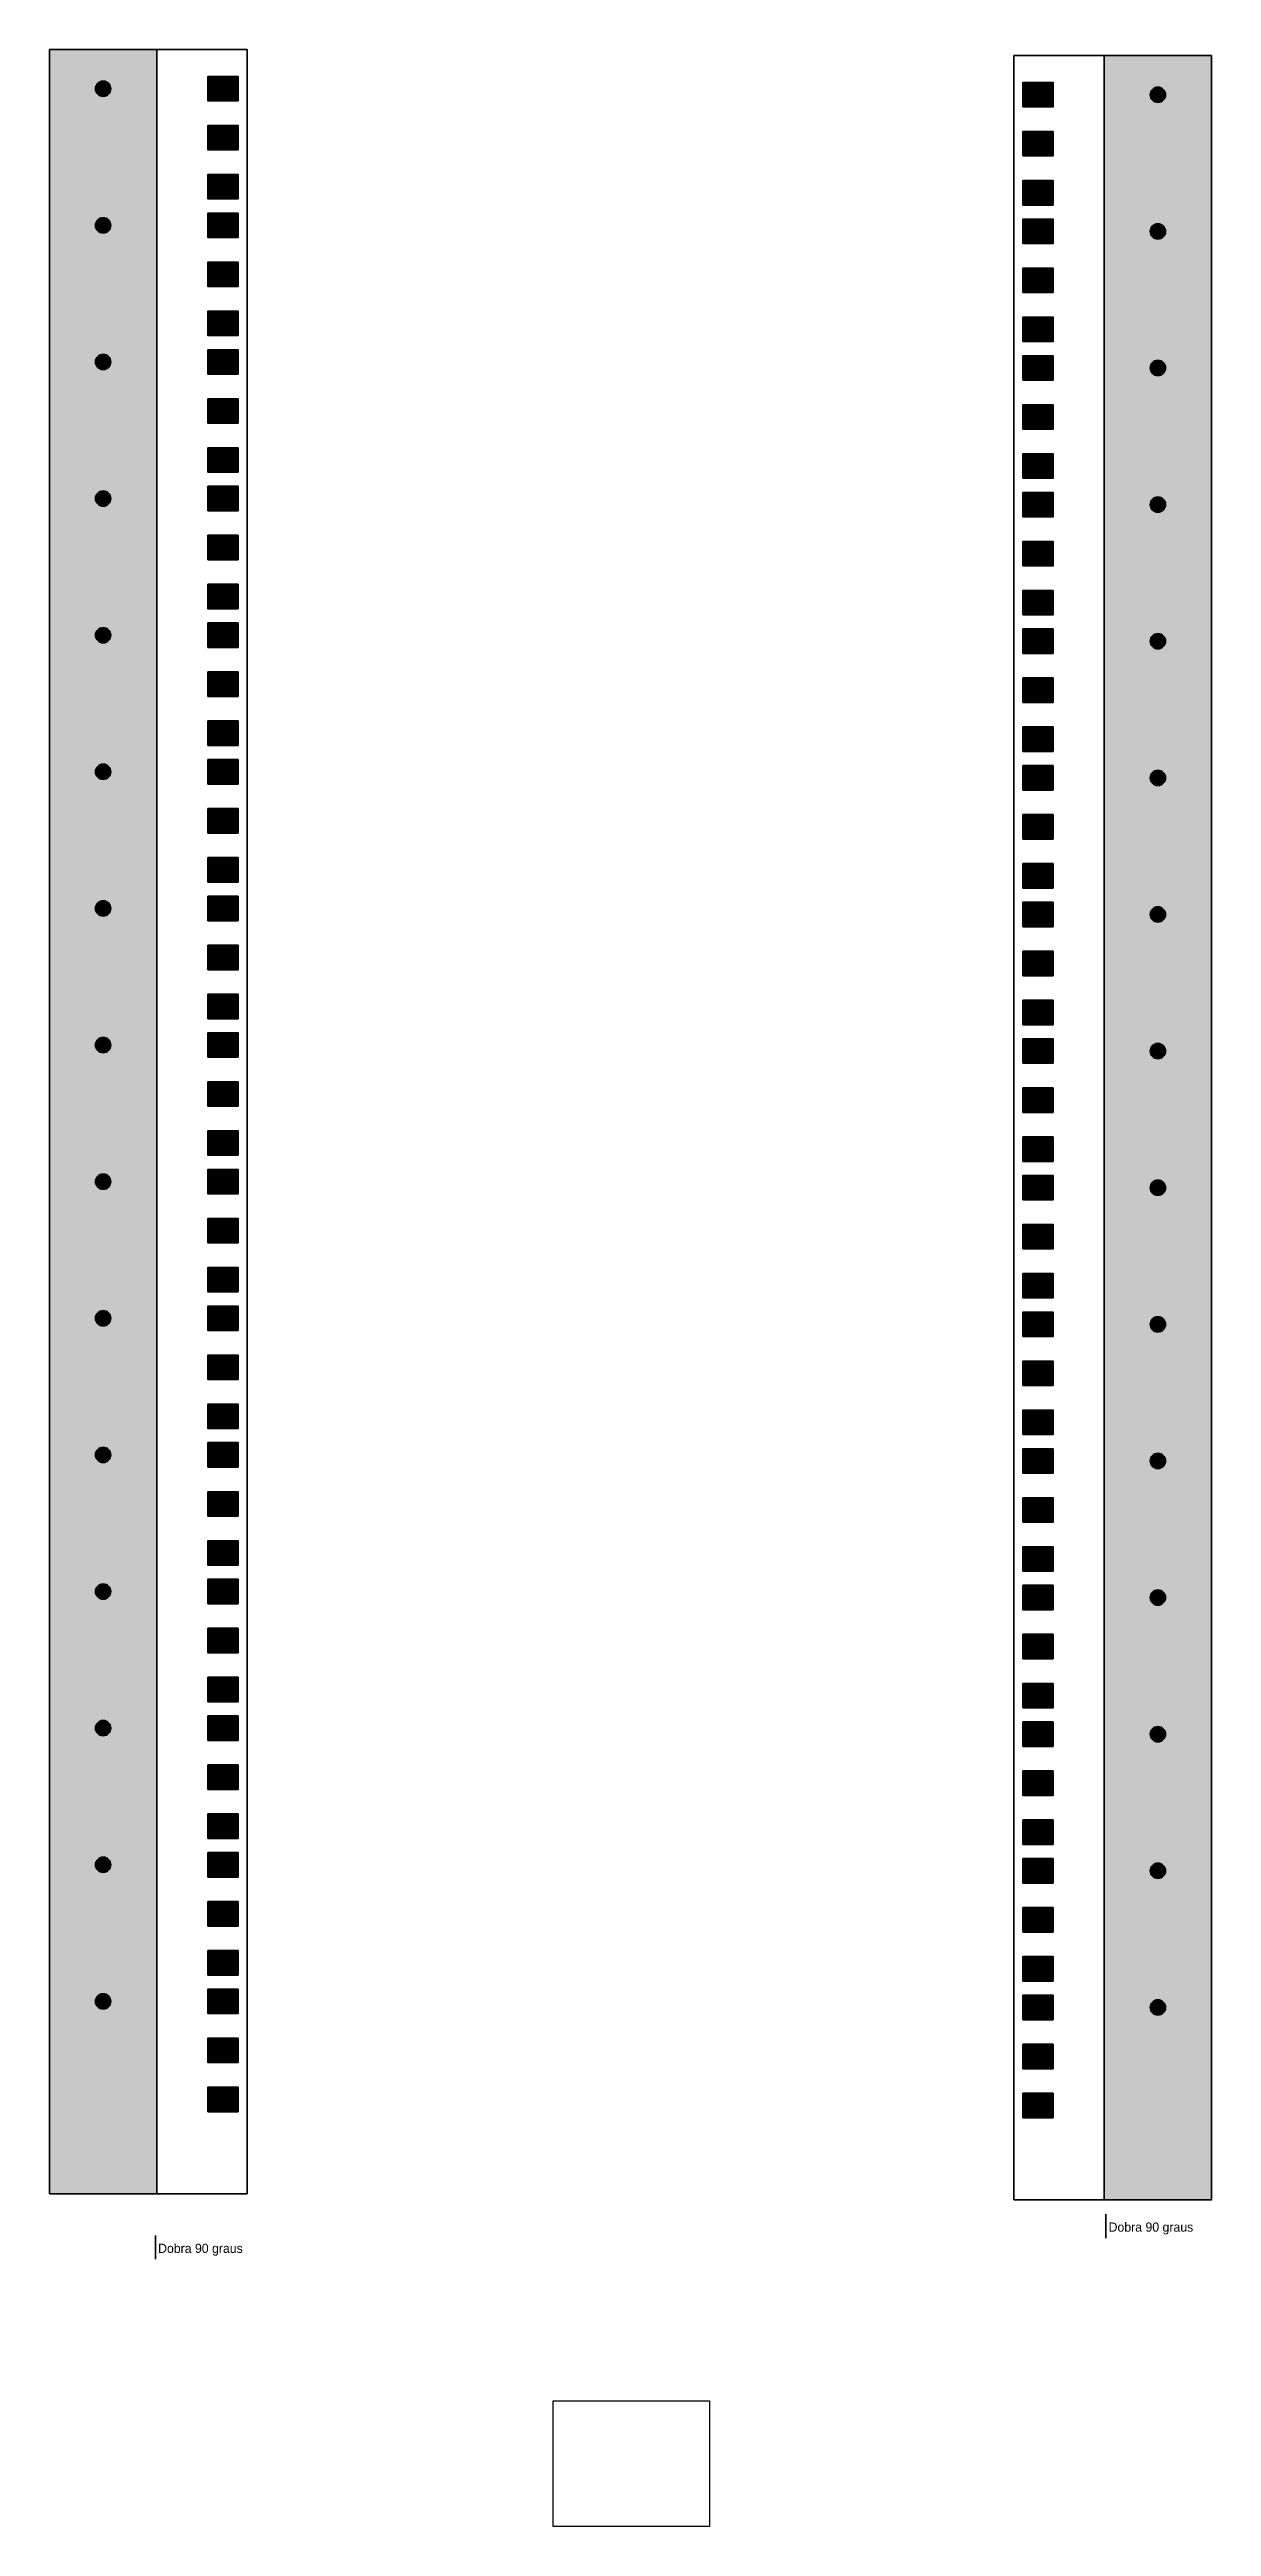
# Model space of a CAD drawing. Header units: inches. Extents: x 60 to 439, y -945 to -137.
import ezdxf

# ---------------------------------------------------------------- set-up
doc = ezdxf.new("R2010")
doc.units = ezdxf.units.IN
doc.header["$MEASUREMENT"] = 0
doc.layers.add('Camada 1', color=7, linetype='Continuous')
picture_1 = doc.add_image_def('image1.png', size_in_pixel=(373, 300))

msp = doc.modelspace()

# ---------------------------------------------------------------- texts
at = {"layer": 'Camada 1', "color": 250, "true_color": 0x1c1c1b, "char_height": 2.9972, "attachment_point": 7}
for insert in [(405.81, -849.84), (95.52, -856.78)]:
    msp.add_mtext('\\fMyriad Pro|b0|i0|c0|p34;\\W1;Dobra 90 graus', dxfattribs=dict(at, insert=insert))

# ---------------------------------------------------------------- blocks, each defined once
blk = doc.blocks.new('block 4')
at = {"layer": 'Camada 1', "true_color": 0xececec}
h = blk.add_hatch(color=7, dxfattribs=at)
h.dxf.hatch_style = 2
h.paths.add_polyline_path([(121.62, -153.36), (111.79, -153.36), (111.79, -145.36), (121.62, -145.36)])
h = blk.add_hatch(color=7, dxfattribs=at)
h.dxf.hatch_style = 2
h.paths.add_polyline_path([(121.62, -169.36), (111.79, -169.36), (111.79, -161.36), (121.62, -161.36)])
h = blk.add_hatch(color=7, dxfattribs=at)
h.dxf.hatch_style = 2
h.paths.add_polyline_path([(121.62, -185.36), (111.79, -185.36), (111.79, -177.36), (121.62, -177.36)])
h = blk.add_hatch(color=7, dxfattribs=at)
h.dxf.hatch_style = 2
h.paths.add_polyline_path([(121.62, -197.96), (111.79, -197.96), (111.79, -189.96), (121.62, -189.96)])
h = blk.add_hatch(color=7, dxfattribs=at)
h.dxf.hatch_style = 2
h.paths.add_polyline_path([(121.62, -213.96), (111.79, -213.96), (111.79, -205.96), (121.62, -205.96)])
h = blk.add_hatch(color=7, dxfattribs=at)
h.dxf.hatch_style = 2
h.paths.add_polyline_path([(121.62, -229.96), (111.79, -229.96), (111.79, -221.96), (121.62, -221.96)])
at = {"layer": 'Camada 1', "color": 250, "lineweight": 35, "true_color": 0x1c1c1b}
for points in [[(121.62, -153.36), (111.79, -153.36), (111.79, -145.36), (121.62, -145.36), (121.62, -153.36)], [(121.62, -169.36), (111.79, -169.36), (111.79, -161.36), (121.62, -161.36), (121.62, -169.36)], [(121.62, -185.36), (111.79, -185.36), (111.79, -177.36), (121.62, -177.36), (121.62, -185.36)], [(121.62, -197.96), (111.79, -197.96), (111.79, -189.96), (121.62, -189.96), (121.62, -197.96)], [(121.62, -213.96), (111.79, -213.96), (111.79, -205.96), (121.62, -205.96), (121.62, -213.96)], [(121.62, -229.96), (111.79, -229.96), (111.79, -221.96), (121.62, -221.96), (121.62, -229.96)]]:
    blk.add_lwpolyline(points, dxfattribs=at)
blk = doc.blocks.new('block 5')
at = {"layer": 'Camada 1', "true_color": 0xececec}
h = blk.add_hatch(color=7, dxfattribs=at)
h.dxf.hatch_style = 2
h.paths.add_polyline_path([(121.62, -242.56), (111.79, -242.56), (111.79, -234.56), (121.62, -234.56)])
h = blk.add_hatch(color=7, dxfattribs=at)
h.dxf.hatch_style = 2
h.paths.add_polyline_path([(121.62, -258.56), (111.79, -258.56), (111.79, -250.56), (121.62, -250.56)])
h = blk.add_hatch(color=7, dxfattribs=at)
h.dxf.hatch_style = 2
h.paths.add_polyline_path([(121.62, -274.56), (111.79, -274.56), (111.79, -266.56), (121.62, -266.56)])
at = {"layer": 'Camada 1', "color": 250, "lineweight": 35, "true_color": 0x1c1c1b}
for points in [[(121.62, -242.56), (111.79, -242.56), (111.79, -234.56), (121.62, -234.56), (121.62, -242.56)], [(121.62, -258.56), (111.79, -258.56), (111.79, -250.56), (121.62, -250.56), (121.62, -258.56)], [(121.62, -274.56), (111.79, -274.56), (111.79, -266.56), (121.62, -266.56), (121.62, -274.56)]]:
    blk.add_lwpolyline(points, dxfattribs=at)
blk = doc.blocks.new('block 3')
at = {"layer": 'Camada 1'}
for name in ['block 4', 'block 5']:
    blk.add_blockref(name, (0, 0), dxfattribs=at)
blk = doc.blocks.new('block 7')
at = {"layer": 'Camada 1', "true_color": 0xececec}
h = blk.add_hatch(color=7, dxfattribs=at)
h.dxf.hatch_style = 2
h.paths.add_polyline_path([(121.62, -287.16), (111.79, -287.16), (111.79, -279.16), (121.62, -279.16)])
h = blk.add_hatch(color=7, dxfattribs=at)
h.dxf.hatch_style = 2
h.paths.add_polyline_path([(121.62, -303.16), (111.79, -303.16), (111.79, -295.16), (121.62, -295.16)])
h = blk.add_hatch(color=7, dxfattribs=at)
h.dxf.hatch_style = 2
h.paths.add_polyline_path([(121.62, -319.16), (111.79, -319.16), (111.79, -311.16), (121.62, -311.16)])
h = blk.add_hatch(color=7, dxfattribs=at)
h.dxf.hatch_style = 2
h.paths.add_polyline_path([(121.62, -331.76), (111.79, -331.76), (111.79, -323.76), (121.62, -323.76)])
h = blk.add_hatch(color=7, dxfattribs=at)
h.dxf.hatch_style = 2
h.paths.add_polyline_path([(121.62, -347.76), (111.79, -347.76), (111.79, -339.76), (121.62, -339.76)])
h = blk.add_hatch(color=7, dxfattribs=at)
h.dxf.hatch_style = 2
h.paths.add_polyline_path([(121.62, -363.76), (111.79, -363.76), (111.79, -355.76), (121.62, -355.76)])
at = {"layer": 'Camada 1', "color": 250, "lineweight": 35, "true_color": 0x1c1c1b}
for points in [[(121.62, -287.16), (111.79, -287.16), (111.79, -279.16), (121.62, -279.16), (121.62, -287.16)], [(121.62, -303.16), (111.79, -303.16), (111.79, -295.16), (121.62, -295.16), (121.62, -303.16)], [(121.62, -319.16), (111.79, -319.16), (111.79, -311.16), (121.62, -311.16), (121.62, -319.16)], [(121.62, -331.76), (111.79, -331.76), (111.79, -323.76), (121.62, -323.76), (121.62, -331.76)], [(121.62, -347.76), (111.79, -347.76), (111.79, -339.76), (121.62, -339.76), (121.62, -347.76)], [(121.62, -363.76), (111.79, -363.76), (111.79, -355.76), (121.62, -355.76), (121.62, -363.76)]]:
    blk.add_lwpolyline(points, dxfattribs=at)
blk = doc.blocks.new('block 8')
at = {"layer": 'Camada 1', "true_color": 0xececec}
h = blk.add_hatch(color=7, dxfattribs=at)
h.dxf.hatch_style = 2
h.paths.add_polyline_path([(121.62, -376.36), (111.79, -376.36), (111.79, -368.36), (121.62, -368.36)])
h = blk.add_hatch(color=7, dxfattribs=at)
h.dxf.hatch_style = 2
h.paths.add_polyline_path([(121.62, -392.36), (111.79, -392.36), (111.79, -384.36), (121.62, -384.36)])
h = blk.add_hatch(color=7, dxfattribs=at)
h.dxf.hatch_style = 2
h.paths.add_polyline_path([(121.62, -408.36), (111.79, -408.36), (111.79, -400.36), (121.62, -400.36)])
at = {"layer": 'Camada 1', "color": 250, "lineweight": 35, "true_color": 0x1c1c1b}
for points in [[(121.62, -376.36), (111.79, -376.36), (111.79, -368.36), (121.62, -368.36), (121.62, -376.36)], [(121.62, -392.36), (111.79, -392.36), (111.79, -384.36), (121.62, -384.36), (121.62, -392.36)], [(121.62, -408.36), (111.79, -408.36), (111.79, -400.36), (121.62, -400.36), (121.62, -408.36)]]:
    blk.add_lwpolyline(points, dxfattribs=at)
blk = doc.blocks.new('block 6')
at = {"layer": 'Camada 1'}
for name in ['block 7', 'block 8']:
    blk.add_blockref(name, (0, 0), dxfattribs=at)
blk = doc.blocks.new('block 10')
at = {"layer": 'Camada 1', "true_color": 0xececec}
h = blk.add_hatch(color=7, dxfattribs=at)
h.dxf.hatch_style = 2
h.paths.add_polyline_path([(121.62, -420.96), (111.79, -420.96), (111.79, -412.96), (121.62, -412.96)])
h = blk.add_hatch(color=7, dxfattribs=at)
h.dxf.hatch_style = 2
h.paths.add_polyline_path([(121.62, -436.96), (111.79, -436.96), (111.79, -428.96), (121.62, -428.96)])
h = blk.add_hatch(color=7, dxfattribs=at)
h.dxf.hatch_style = 2
h.paths.add_polyline_path([(121.62, -452.96), (111.79, -452.96), (111.79, -444.96), (121.62, -444.96)])
h = blk.add_hatch(color=7, dxfattribs=at)
h.dxf.hatch_style = 2
h.paths.add_polyline_path([(121.62, -465.56), (111.79, -465.56), (111.79, -457.56), (121.62, -457.56)])
h = blk.add_hatch(color=7, dxfattribs=at)
h.dxf.hatch_style = 2
h.paths.add_polyline_path([(121.62, -481.56), (111.79, -481.56), (111.79, -473.56), (121.62, -473.56)])
h = blk.add_hatch(color=7, dxfattribs=at)
h.dxf.hatch_style = 2
h.paths.add_polyline_path([(121.62, -497.56), (111.79, -497.56), (111.79, -489.56), (121.62, -489.56)])
at = {"layer": 'Camada 1', "color": 250, "lineweight": 35, "true_color": 0x1c1c1b}
for points in [[(121.62, -420.96), (111.79, -420.96), (111.79, -412.96), (121.62, -412.96), (121.62, -420.96)], [(121.62, -436.96), (111.79, -436.96), (111.79, -428.96), (121.62, -428.96), (121.62, -436.96)], [(121.62, -452.96), (111.79, -452.96), (111.79, -444.96), (121.62, -444.96), (121.62, -452.96)], [(121.62, -465.56), (111.79, -465.56), (111.79, -457.56), (121.62, -457.56), (121.62, -465.56)], [(121.62, -481.56), (111.79, -481.56), (111.79, -473.56), (121.62, -473.56), (121.62, -481.56)], [(121.62, -497.56), (111.79, -497.56), (111.79, -489.56), (121.62, -489.56), (121.62, -497.56)]]:
    blk.add_lwpolyline(points, dxfattribs=at)
blk = doc.blocks.new('block 11')
at = {"layer": 'Camada 1', "true_color": 0xececec}
h = blk.add_hatch(color=7, dxfattribs=at)
h.dxf.hatch_style = 2
h.paths.add_polyline_path([(121.62, -510.16), (111.79, -510.16), (111.79, -502.16), (121.62, -502.16)])
h = blk.add_hatch(color=7, dxfattribs=at)
h.dxf.hatch_style = 2
h.paths.add_polyline_path([(121.62, -526.16), (111.79, -526.16), (111.79, -518.16), (121.62, -518.16)])
h = blk.add_hatch(color=7, dxfattribs=at)
h.dxf.hatch_style = 2
h.paths.add_polyline_path([(121.62, -542.16), (111.79, -542.16), (111.79, -534.16), (121.62, -534.16)])
at = {"layer": 'Camada 1', "color": 250, "lineweight": 35, "true_color": 0x1c1c1b}
for points in [[(121.62, -510.16), (111.79, -510.16), (111.79, -502.16), (121.62, -502.16), (121.62, -510.16)], [(121.62, -526.16), (111.79, -526.16), (111.79, -518.16), (121.62, -518.16), (121.62, -526.16)], [(121.62, -542.16), (111.79, -542.16), (111.79, -534.16), (121.62, -534.16), (121.62, -542.16)]]:
    blk.add_lwpolyline(points, dxfattribs=at)
blk = doc.blocks.new('block 9')
at = {"layer": 'Camada 1'}
for name in ['block 10', 'block 11']:
    blk.add_blockref(name, (0, 0), dxfattribs=at)
blk = doc.blocks.new('block 13')
at = {"layer": 'Camada 1', "true_color": 0xececec}
h = blk.add_hatch(color=7, dxfattribs=at)
h.dxf.hatch_style = 2
h.paths.add_polyline_path([(121.62, -554.76), (111.79, -554.76), (111.79, -546.76), (121.62, -546.76)])
h = blk.add_hatch(color=7, dxfattribs=at)
h.dxf.hatch_style = 2
h.paths.add_polyline_path([(121.62, -570.76), (111.79, -570.76), (111.79, -562.76), (121.62, -562.76)])
h = blk.add_hatch(color=7, dxfattribs=at)
h.dxf.hatch_style = 2
h.paths.add_polyline_path([(121.62, -586.76), (111.79, -586.76), (111.79, -578.76), (121.62, -578.76)])
h = blk.add_hatch(color=7, dxfattribs=at)
h.dxf.hatch_style = 2
h.paths.add_polyline_path([(121.62, -599.36), (111.79, -599.36), (111.79, -591.36), (121.62, -591.36)])
h = blk.add_hatch(color=7, dxfattribs=at)
h.dxf.hatch_style = 2
h.paths.add_polyline_path([(121.62, -615.36), (111.79, -615.36), (111.79, -607.36), (121.62, -607.36)])
h = blk.add_hatch(color=7, dxfattribs=at)
h.dxf.hatch_style = 2
h.paths.add_polyline_path([(121.62, -631.36), (111.79, -631.36), (111.79, -623.36), (121.62, -623.36)])
at = {"layer": 'Camada 1', "color": 250, "lineweight": 35, "true_color": 0x1c1c1b}
for points in [[(121.62, -554.76), (111.79, -554.76), (111.79, -546.76), (121.62, -546.76), (121.62, -554.76)], [(121.62, -570.76), (111.79, -570.76), (111.79, -562.76), (121.62, -562.76), (121.62, -570.76)], [(121.62, -586.76), (111.79, -586.76), (111.79, -578.76), (121.62, -578.76), (121.62, -586.76)], [(121.62, -599.36), (111.79, -599.36), (111.79, -591.36), (121.62, -591.36), (121.62, -599.36)], [(121.62, -615.36), (111.79, -615.36), (111.79, -607.36), (121.62, -607.36), (121.62, -615.36)], [(121.62, -631.36), (111.79, -631.36), (111.79, -623.36), (121.62, -623.36), (121.62, -631.36)]]:
    blk.add_lwpolyline(points, dxfattribs=at)
blk = doc.blocks.new('block 14')
at = {"layer": 'Camada 1', "true_color": 0xececec}
h = blk.add_hatch(color=7, dxfattribs=at)
h.dxf.hatch_style = 2
h.paths.add_polyline_path([(121.62, -643.96), (111.79, -643.96), (111.79, -635.96), (121.62, -635.96)])
h = blk.add_hatch(color=7, dxfattribs=at)
h.dxf.hatch_style = 2
h.paths.add_polyline_path([(121.62, -659.96), (111.79, -659.96), (111.79, -651.96), (121.62, -651.96)])
h = blk.add_hatch(color=7, dxfattribs=at)
h.dxf.hatch_style = 2
h.paths.add_polyline_path([(121.62, -675.96), (111.79, -675.96), (111.79, -667.96), (121.62, -667.96)])
at = {"layer": 'Camada 1', "color": 250, "lineweight": 35, "true_color": 0x1c1c1b}
for points in [[(121.62, -643.96), (111.79, -643.96), (111.79, -635.96), (121.62, -635.96), (121.62, -643.96)], [(121.62, -659.96), (111.79, -659.96), (111.79, -651.96), (121.62, -651.96), (121.62, -659.96)], [(121.62, -675.96), (111.79, -675.96), (111.79, -667.96), (121.62, -667.96), (121.62, -675.96)]]:
    blk.add_lwpolyline(points, dxfattribs=at)
blk = doc.blocks.new('block 12')
at = {"layer": 'Camada 1'}
for name in ['block 13', 'block 14']:
    blk.add_blockref(name, (0, 0), dxfattribs=at)
blk = doc.blocks.new('block 16')
at = {"layer": 'Camada 1', "true_color": 0xececec}
h = blk.add_hatch(color=7, dxfattribs=at)
h.dxf.hatch_style = 2
h.paths.add_polyline_path([(121.62, -688.56), (111.79, -688.56), (111.79, -680.56), (121.62, -680.56)])
h = blk.add_hatch(color=7, dxfattribs=at)
h.dxf.hatch_style = 2
h.paths.add_polyline_path([(121.62, -704.56), (111.79, -704.56), (111.79, -696.56), (121.62, -696.56)])
h = blk.add_hatch(color=7, dxfattribs=at)
h.dxf.hatch_style = 2
h.paths.add_polyline_path([(121.62, -720.56), (111.79, -720.56), (111.79, -712.56), (121.62, -712.56)])
h = blk.add_hatch(color=7, dxfattribs=at)
h.dxf.hatch_style = 2
h.paths.add_polyline_path([(121.62, -733.16), (111.79, -733.16), (111.79, -725.16), (121.62, -725.16)])
h = blk.add_hatch(color=7, dxfattribs=at)
h.dxf.hatch_style = 2
h.paths.add_polyline_path([(121.62, -749.16), (111.79, -749.16), (111.79, -741.16), (121.62, -741.16)])
h = blk.add_hatch(color=7, dxfattribs=at)
h.dxf.hatch_style = 2
h.paths.add_polyline_path([(121.62, -765.16), (111.79, -765.16), (111.79, -757.16), (121.62, -757.16)])
at = {"layer": 'Camada 1', "color": 250, "lineweight": 35, "true_color": 0x1c1c1b}
for points in [[(121.62, -688.56), (111.79, -688.56), (111.79, -680.56), (121.62, -680.56), (121.62, -688.56)], [(121.62, -704.56), (111.79, -704.56), (111.79, -696.56), (121.62, -696.56), (121.62, -704.56)], [(121.62, -720.56), (111.79, -720.56), (111.79, -712.56), (121.62, -712.56), (121.62, -720.56)], [(121.62, -733.16), (111.79, -733.16), (111.79, -725.16), (121.62, -725.16), (121.62, -733.16)], [(121.62, -749.16), (111.79, -749.16), (111.79, -741.16), (121.62, -741.16), (121.62, -749.16)], [(121.62, -765.16), (111.79, -765.16), (111.79, -757.16), (121.62, -757.16), (121.62, -765.16)]]:
    blk.add_lwpolyline(points, dxfattribs=at)
blk = doc.blocks.new('block 17')
at = {"layer": 'Camada 1', "true_color": 0xececec}
h = blk.add_hatch(color=7, dxfattribs=at)
h.dxf.hatch_style = 2
h.paths.add_polyline_path([(121.62, -777.76), (111.79, -777.76), (111.79, -769.76), (121.62, -769.76)])
h = blk.add_hatch(color=7, dxfattribs=at)
h.dxf.hatch_style = 2
h.paths.add_polyline_path([(121.62, -793.76), (111.79, -793.76), (111.79, -785.76), (121.62, -785.76)])
h = blk.add_hatch(color=7, dxfattribs=at)
h.dxf.hatch_style = 2
h.paths.add_polyline_path([(121.62, -809.76), (111.79, -809.76), (111.79, -801.76), (121.62, -801.76)])
at = {"layer": 'Camada 1', "color": 250, "lineweight": 35, "true_color": 0x1c1c1b}
for points in [[(121.62, -777.76), (111.79, -777.76), (111.79, -769.76), (121.62, -769.76), (121.62, -777.76)], [(121.62, -793.76), (111.79, -793.76), (111.79, -785.76), (121.62, -785.76), (121.62, -793.76)], [(121.62, -809.76), (111.79, -809.76), (111.79, -801.76), (121.62, -801.76), (121.62, -809.76)]]:
    blk.add_lwpolyline(points, dxfattribs=at)
blk = doc.blocks.new('block 15')
at = {"layer": 'Camada 1'}
for name in ['block 16', 'block 17']:
    blk.add_blockref(name, (0, 0), dxfattribs=at)
blk = doc.blocks.new('block 2')
at = {"layer": 'Camada 1', "true_color": 0xececec}
h = blk.add_hatch(color=7, dxfattribs=at)
h.dxf.hatch_style = 2
h.paths.add_polyline_path([(95.07, -836.58), (60.07, -836.58), (60.07, -136.58), (95.07, -136.58)])
h = blk.add_hatch(color=7, dxfattribs=at)
h.dxf.hatch_style = 2
edge = h.paths.add_edge_path()
edge.add_spline(control_points=[(80.07, -149.37), (80.07, -150.76), (78.95, -151.87), (77.57, -151.87), (76.19, -151.87), (75.07, -150.76), (75.07, -149.37), (75.07, -147.99), (76.19, -146.87), (77.57, -146.87), (78.95, -146.87), (80.07, -147.99), (80.07, -149.37)], knot_values=[0, 0, 0, 0, 1, 1, 1, 2, 2, 2, 3, 3, 3, 4, 4, 4, 4], degree=3, periodic=1)
h = blk.add_hatch(color=7, dxfattribs=at)
h.dxf.hatch_style = 2
edge = h.paths.add_edge_path()
edge.add_spline(control_points=[(80.07, -193.97), (80.07, -195.36), (78.95, -196.47), (77.57, -196.47), (76.19, -196.47), (75.07, -195.36), (75.07, -193.97), (75.07, -192.59), (76.19, -191.47), (77.57, -191.47), (78.95, -191.47), (80.07, -192.59), (80.07, -193.97)], knot_values=[0, 0, 0, 0, 1, 1, 1, 2, 2, 2, 3, 3, 3, 4, 4, 4, 4], degree=3, periodic=1)
h = blk.add_hatch(color=7, dxfattribs=at)
h.dxf.hatch_style = 2
edge = h.paths.add_edge_path()
edge.add_spline(control_points=[(80.07, -238.56), (80.07, -239.94), (78.95, -241.06), (77.57, -241.06), (76.19, -241.06), (75.07, -239.94), (75.07, -238.56), (75.07, -237.17), (76.19, -236.06), (77.57, -236.06), (78.95, -236.06), (80.07, -237.17), (80.07, -238.56)], knot_values=[0, 0, 0, 0, 1, 1, 1, 2, 2, 2, 3, 3, 3, 4, 4, 4, 4], degree=3, periodic=1)
h = blk.add_hatch(color=7, dxfattribs=at)
h.dxf.hatch_style = 2
edge = h.paths.add_edge_path()
edge.add_spline(control_points=[(80.07, -283.16), (80.07, -284.54), (78.95, -285.66), (77.57, -285.66), (76.19, -285.66), (75.07, -284.54), (75.07, -283.16), (75.07, -281.77), (76.19, -280.66), (77.57, -280.66), (78.95, -280.66), (80.07, -281.77), (80.07, -283.16)], knot_values=[0, 0, 0, 0, 1, 1, 1, 2, 2, 2, 3, 3, 3, 4, 4, 4, 4], degree=3, periodic=1)
h = blk.add_hatch(color=7, dxfattribs=at)
h.dxf.hatch_style = 2
edge = h.paths.add_edge_path()
edge.add_spline(control_points=[(80.07, -327.76), (80.07, -329.14), (78.95, -330.26), (77.57, -330.26), (76.19, -330.26), (75.07, -329.14), (75.07, -327.76), (75.07, -326.37), (76.19, -325.26), (77.57, -325.26), (78.95, -325.26), (80.07, -326.37), (80.07, -327.76)], knot_values=[0, 0, 0, 0, 1, 1, 1, 2, 2, 2, 3, 3, 3, 4, 4, 4, 4], degree=3, periodic=1)
h = blk.add_hatch(color=7, dxfattribs=at)
h.dxf.hatch_style = 2
edge = h.paths.add_edge_path()
edge.add_spline(control_points=[(80.07, -372.36), (80.07, -373.74), (78.95, -374.86), (77.57, -374.86), (76.19, -374.86), (75.07, -373.74), (75.07, -372.36), (75.07, -370.97), (76.19, -369.86), (77.57, -369.86), (78.95, -369.86), (80.07, -370.97), (80.07, -372.36)], knot_values=[0, 0, 0, 0, 1, 1, 1, 2, 2, 2, 3, 3, 3, 4, 4, 4, 4], degree=3, periodic=1)
h = blk.add_hatch(color=7, dxfattribs=at)
h.dxf.hatch_style = 2
edge = h.paths.add_edge_path()
edge.add_spline(control_points=[(80.07, -416.96), (80.07, -418.34), (78.95, -419.46), (77.57, -419.46), (76.19, -419.46), (75.07, -418.34), (75.07, -416.96), (75.07, -415.57), (76.19, -414.46), (77.57, -414.46), (78.95, -414.46), (80.07, -415.57), (80.07, -416.96)], knot_values=[0, 0, 0, 0, 1, 1, 1, 2, 2, 2, 3, 3, 3, 4, 4, 4, 4], degree=3, periodic=1)
h = blk.add_hatch(color=7, dxfattribs=at)
h.dxf.hatch_style = 2
edge = h.paths.add_edge_path()
edge.add_spline(control_points=[(80.07, -461.56), (80.07, -462.94), (78.95, -464.06), (77.57, -464.06), (76.19, -464.06), (75.07, -462.94), (75.07, -461.56), (75.07, -460.17), (76.19, -459.06), (77.57, -459.06), (78.95, -459.06), (80.07, -460.17), (80.07, -461.56)], knot_values=[0, 0, 0, 0, 1, 1, 1, 2, 2, 2, 3, 3, 3, 4, 4, 4, 4], degree=3, periodic=1)
h = blk.add_hatch(color=7, dxfattribs=at)
h.dxf.hatch_style = 2
edge = h.paths.add_edge_path()
edge.add_spline(control_points=[(80.07, -506.16), (80.07, -507.54), (78.95, -508.66), (77.57, -508.66), (76.19, -508.66), (75.07, -507.54), (75.07, -506.16), (75.07, -504.77), (76.19, -503.66), (77.57, -503.66), (78.95, -503.66), (80.07, -504.77), (80.07, -506.16)], knot_values=[0, 0, 0, 0, 1, 1, 1, 2, 2, 2, 3, 3, 3, 4, 4, 4, 4], degree=3, periodic=1)
h = blk.add_hatch(color=7, dxfattribs=at)
h.dxf.hatch_style = 2
edge = h.paths.add_edge_path()
edge.add_spline(control_points=[(80.07, -550.76), (80.07, -552.14), (78.95, -553.26), (77.57, -553.26), (76.19, -553.26), (75.07, -552.14), (75.07, -550.76), (75.07, -549.37), (76.19, -548.26), (77.57, -548.26), (78.95, -548.26), (80.07, -549.37), (80.07, -550.76)], knot_values=[0, 0, 0, 0, 1, 1, 1, 2, 2, 2, 3, 3, 3, 4, 4, 4, 4], degree=3, periodic=1)
h = blk.add_hatch(color=7, dxfattribs=at)
h.dxf.hatch_style = 2
edge = h.paths.add_edge_path()
edge.add_spline(control_points=[(80.07, -595.36), (80.07, -596.74), (78.95, -597.86), (77.57, -597.86), (76.19, -597.86), (75.07, -596.74), (75.07, -595.36), (75.07, -593.97), (76.19, -592.86), (77.57, -592.86), (78.95, -592.86), (80.07, -593.97), (80.07, -595.36)], knot_values=[0, 0, 0, 0, 1, 1, 1, 2, 2, 2, 3, 3, 3, 4, 4, 4, 4], degree=3, periodic=1)
h = blk.add_hatch(color=7, dxfattribs=at)
h.dxf.hatch_style = 2
edge = h.paths.add_edge_path()
edge.add_spline(control_points=[(80.07, -639.96), (80.07, -641.34), (78.95, -642.46), (77.57, -642.46), (76.19, -642.46), (75.07, -641.34), (75.07, -639.96), (75.07, -638.57), (76.19, -637.46), (77.57, -637.46), (78.95, -637.46), (80.07, -638.57), (80.07, -639.96)], knot_values=[0, 0, 0, 0, 1, 1, 1, 2, 2, 2, 3, 3, 3, 4, 4, 4, 4], degree=3, periodic=1)
h = blk.add_hatch(color=7, dxfattribs=at)
h.dxf.hatch_style = 2
edge = h.paths.add_edge_path()
edge.add_spline(control_points=[(80.07, -684.56), (80.07, -685.94), (78.95, -687.06), (77.57, -687.06), (76.19, -687.06), (75.07, -685.94), (75.07, -684.56), (75.07, -683.17), (76.19, -682.06), (77.57, -682.06), (78.95, -682.06), (80.07, -683.17), (80.07, -684.56)], knot_values=[0, 0, 0, 0, 1, 1, 1, 2, 2, 2, 3, 3, 3, 4, 4, 4, 4], degree=3, periodic=1)
h = blk.add_hatch(color=7, dxfattribs=at)
h.dxf.hatch_style = 2
edge = h.paths.add_edge_path()
edge.add_spline(control_points=[(80.07, -729.16), (80.07, -730.54), (78.95, -731.66), (77.57, -731.66), (76.19, -731.66), (75.07, -730.54), (75.07, -729.16), (75.07, -727.77), (76.19, -726.66), (77.57, -726.66), (78.95, -726.66), (80.07, -727.77), (80.07, -729.16)], knot_values=[0, 0, 0, 0, 1, 1, 1, 2, 2, 2, 3, 3, 3, 4, 4, 4, 4], degree=3, periodic=1)
h = blk.add_hatch(color=7, dxfattribs=at)
h.dxf.hatch_style = 2
edge = h.paths.add_edge_path()
edge.add_spline(control_points=[(80.07, -773.76), (80.07, -775.14), (78.95, -776.26), (77.57, -776.26), (76.19, -776.26), (75.07, -775.14), (75.07, -773.76), (75.07, -772.37), (76.19, -771.26), (77.57, -771.26), (78.95, -771.26), (80.07, -772.37), (80.07, -773.76)], knot_values=[0, 0, 0, 0, 1, 1, 1, 2, 2, 2, 3, 3, 3, 4, 4, 4, 4], degree=3, periodic=1)
at = {"layer": 'Camada 1', "color": 250, "lineweight": 35, "true_color": 0x1c1c1b}
for points in [[(95.07, -836.58), (60.07, -836.58), (60.07, -136.58), (95.07, -136.58), (95.07, -836.58)], [(124.57, -836.58), (95.07, -836.58), (95.07, -136.58), (124.57, -136.58), (124.57, -836.58)]]:
    blk.add_lwpolyline(points, dxfattribs=at)
for points in [[(80.07, -149.37), (80.07, -150.76), (78.95, -151.87), (77.57, -151.87), (76.19, -151.87), (75.07, -150.76), (75.07, -149.37), (75.07, -147.99), (76.19, -146.87), (77.57, -146.87), (78.95, -146.87), (80.07, -147.99), (80.07, -149.37)], [(80.07, -193.97), (80.07, -195.36), (78.95, -196.47), (77.57, -196.47), (76.19, -196.47), (75.07, -195.36), (75.07, -193.97), (75.07, -192.59), (76.19, -191.47), (77.57, -191.47), (78.95, -191.47), (80.07, -192.59), (80.07, -193.97)], [(80.07, -238.56), (80.07, -239.94), (78.95, -241.06), (77.57, -241.06), (76.19, -241.06), (75.07, -239.94), (75.07, -238.56), (75.07, -237.17), (76.19, -236.06), (77.57, -236.06), (78.95, -236.06), (80.07, -237.17), (80.07, -238.56)], [(80.07, -283.16), (80.07, -284.54), (78.95, -285.66), (77.57, -285.66), (76.19, -285.66), (75.07, -284.54), (75.07, -283.16), (75.07, -281.77), (76.19, -280.66), (77.57, -280.66), (78.95, -280.66), (80.07, -281.77), (80.07, -283.16)], [(80.07, -327.76), (80.07, -329.14), (78.95, -330.26), (77.57, -330.26), (76.19, -330.26), (75.07, -329.14), (75.07, -327.76), (75.07, -326.37), (76.19, -325.26), (77.57, -325.26), (78.95, -325.26), (80.07, -326.37), (80.07, -327.76)], [(80.07, -372.36), (80.07, -373.74), (78.95, -374.86), (77.57, -374.86), (76.19, -374.86), (75.07, -373.74), (75.07, -372.36), (75.07, -370.97), (76.19, -369.86), (77.57, -369.86), (78.95, -369.86), (80.07, -370.97), (80.07, -372.36)], [(80.07, -416.96), (80.07, -418.34), (78.95, -419.46), (77.57, -419.46), (76.19, -419.46), (75.07, -418.34), (75.07, -416.96), (75.07, -415.57), (76.19, -414.46), (77.57, -414.46), (78.95, -414.46), (80.07, -415.57), (80.07, -416.96)], [(80.07, -461.56), (80.07, -462.94), (78.95, -464.06), (77.57, -464.06), (76.19, -464.06), (75.07, -462.94), (75.07, -461.56), (75.07, -460.17), (76.19, -459.06), (77.57, -459.06), (78.95, -459.06), (80.07, -460.17), (80.07, -461.56)], [(80.07, -506.16), (80.07, -507.54), (78.95, -508.66), (77.57, -508.66), (76.19, -508.66), (75.07, -507.54), (75.07, -506.16), (75.07, -504.77), (76.19, -503.66), (77.57, -503.66), (78.95, -503.66), (80.07, -504.77), (80.07, -506.16)], [(80.07, -550.76), (80.07, -552.14), (78.95, -553.26), (77.57, -553.26), (76.19, -553.26), (75.07, -552.14), (75.07, -550.76), (75.07, -549.37), (76.19, -548.26), (77.57, -548.26), (78.95, -548.26), (80.07, -549.37), (80.07, -550.76)], [(80.07, -595.36), (80.07, -596.74), (78.95, -597.86), (77.57, -597.86), (76.19, -597.86), (75.07, -596.74), (75.07, -595.36), (75.07, -593.97), (76.19, -592.86), (77.57, -592.86), (78.95, -592.86), (80.07, -593.97), (80.07, -595.36)], [(80.07, -639.96), (80.07, -641.34), (78.95, -642.46), (77.57, -642.46), (76.19, -642.46), (75.07, -641.34), (75.07, -639.96), (75.07, -638.57), (76.19, -637.46), (77.57, -637.46), (78.95, -637.46), (80.07, -638.57), (80.07, -639.96)], [(80.07, -684.56), (80.07, -685.94), (78.95, -687.06), (77.57, -687.06), (76.19, -687.06), (75.07, -685.94), (75.07, -684.56), (75.07, -683.17), (76.19, -682.06), (77.57, -682.06), (78.95, -682.06), (80.07, -683.17), (80.07, -684.56)], [(80.07, -729.16), (80.07, -730.54), (78.95, -731.66), (77.57, -731.66), (76.19, -731.66), (75.07, -730.54), (75.07, -729.16), (75.07, -727.77), (76.19, -726.66), (77.57, -726.66), (78.95, -726.66), (80.07, -727.77), (80.07, -729.16)], [(80.07, -773.76), (80.07, -775.14), (78.95, -776.26), (77.57, -776.26), (76.19, -776.26), (75.07, -775.14), (75.07, -773.76), (75.07, -772.37), (76.19, -771.26), (77.57, -771.26), (78.95, -771.26), (80.07, -772.37), (80.07, -773.76)]]:
    blk.add_open_spline(points, degree=3, knots=[0, 0, 0, 0, 1, 1, 1, 2, 2, 2, 3, 3, 3, 4, 4, 4, 4], dxfattribs=at)
at = {"layer": 'Camada 1'}
for name in ['block 3', 'block 6', 'block 9', 'block 12', 'block 15']:
    blk.add_blockref(name, (0, 0), dxfattribs=at)
blk = doc.blocks.new('block 20')
at = {"layer": 'Camada 1', "true_color": 0xececec}
h = blk.add_hatch(color=7, dxfattribs=at)
h.dxf.hatch_style = 2
h.paths.add_polyline_path([(377.83, -155.33), (387.66, -155.33), (387.66, -147.33), (377.83, -147.33)])
h = blk.add_hatch(color=7, dxfattribs=at)
h.dxf.hatch_style = 2
h.paths.add_polyline_path([(377.83, -171.33), (387.66, -171.33), (387.66, -163.33), (377.83, -163.33)])
h = blk.add_hatch(color=7, dxfattribs=at)
h.dxf.hatch_style = 2
h.paths.add_polyline_path([(377.83, -187.33), (387.66, -187.33), (387.66, -179.33), (377.83, -179.33)])
h = blk.add_hatch(color=7, dxfattribs=at)
h.dxf.hatch_style = 2
h.paths.add_polyline_path([(377.83, -199.93), (387.66, -199.93), (387.66, -191.93), (377.83, -191.93)])
h = blk.add_hatch(color=7, dxfattribs=at)
h.dxf.hatch_style = 2
h.paths.add_polyline_path([(377.83, -215.93), (387.66, -215.93), (387.66, -207.93), (377.83, -207.93)])
h = blk.add_hatch(color=7, dxfattribs=at)
h.dxf.hatch_style = 2
h.paths.add_polyline_path([(377.83, -231.93), (387.66, -231.93), (387.66, -223.93), (377.83, -223.93)])
at = {"layer": 'Camada 1', "color": 250, "lineweight": 35, "true_color": 0x1c1c1b}
for points in [[(377.83, -155.33), (387.66, -155.33), (387.66, -147.33), (377.83, -147.33), (377.83, -155.33)], [(377.83, -171.33), (387.66, -171.33), (387.66, -163.33), (377.83, -163.33), (377.83, -171.33)], [(377.83, -187.33), (387.66, -187.33), (387.66, -179.33), (377.83, -179.33), (377.83, -187.33)], [(377.83, -199.93), (387.66, -199.93), (387.66, -191.93), (377.83, -191.93), (377.83, -199.93)], [(377.83, -215.93), (387.66, -215.93), (387.66, -207.93), (377.83, -207.93), (377.83, -215.93)], [(377.83, -231.93), (387.66, -231.93), (387.66, -223.93), (377.83, -223.93), (377.83, -231.93)]]:
    blk.add_lwpolyline(points, dxfattribs=at)
blk = doc.blocks.new('block 21')
at = {"layer": 'Camada 1', "true_color": 0xececec}
h = blk.add_hatch(color=7, dxfattribs=at)
h.dxf.hatch_style = 2
h.paths.add_polyline_path([(377.83, -244.53), (387.66, -244.53), (387.66, -236.53), (377.83, -236.53)])
h = blk.add_hatch(color=7, dxfattribs=at)
h.dxf.hatch_style = 2
h.paths.add_polyline_path([(377.83, -260.53), (387.66, -260.53), (387.66, -252.53), (377.83, -252.53)])
h = blk.add_hatch(color=7, dxfattribs=at)
h.dxf.hatch_style = 2
h.paths.add_polyline_path([(377.83, -276.53), (387.66, -276.53), (387.66, -268.53), (377.83, -268.53)])
at = {"layer": 'Camada 1', "color": 250, "lineweight": 35, "true_color": 0x1c1c1b}
for points in [[(377.83, -244.53), (387.66, -244.53), (387.66, -236.53), (377.83, -236.53), (377.83, -244.53)], [(377.83, -260.53), (387.66, -260.53), (387.66, -252.53), (377.83, -252.53), (377.83, -260.53)], [(377.83, -276.53), (387.66, -276.53), (387.66, -268.53), (377.83, -268.53), (377.83, -276.53)]]:
    blk.add_lwpolyline(points, dxfattribs=at)
blk = doc.blocks.new('block 19')
at = {"layer": 'Camada 1'}
for name in ['block 20', 'block 21']:
    blk.add_blockref(name, (0, 0), dxfattribs=at)
blk = doc.blocks.new('block 23')
at = {"layer": 'Camada 1', "true_color": 0xececec}
h = blk.add_hatch(color=7, dxfattribs=at)
h.dxf.hatch_style = 2
h.paths.add_polyline_path([(377.83, -289.13), (387.66, -289.13), (387.66, -281.13), (377.83, -281.13)])
h = blk.add_hatch(color=7, dxfattribs=at)
h.dxf.hatch_style = 2
h.paths.add_polyline_path([(377.83, -305.13), (387.66, -305.13), (387.66, -297.13), (377.83, -297.13)])
h = blk.add_hatch(color=7, dxfattribs=at)
h.dxf.hatch_style = 2
h.paths.add_polyline_path([(377.83, -321.13), (387.66, -321.13), (387.66, -313.13), (377.83, -313.13)])
h = blk.add_hatch(color=7, dxfattribs=at)
h.dxf.hatch_style = 2
h.paths.add_polyline_path([(377.83, -333.73), (387.66, -333.73), (387.66, -325.73), (377.83, -325.73)])
h = blk.add_hatch(color=7, dxfattribs=at)
h.dxf.hatch_style = 2
h.paths.add_polyline_path([(377.83, -349.73), (387.66, -349.73), (387.66, -341.73), (377.83, -341.73)])
h = blk.add_hatch(color=7, dxfattribs=at)
h.dxf.hatch_style = 2
h.paths.add_polyline_path([(377.83, -365.73), (387.66, -365.73), (387.66, -357.73), (377.83, -357.73)])
at = {"layer": 'Camada 1', "color": 250, "lineweight": 35, "true_color": 0x1c1c1b}
for points in [[(377.83, -289.13), (387.66, -289.13), (387.66, -281.13), (377.83, -281.13), (377.83, -289.13)], [(377.83, -305.13), (387.66, -305.13), (387.66, -297.13), (377.83, -297.13), (377.83, -305.13)], [(377.83, -321.13), (387.66, -321.13), (387.66, -313.13), (377.83, -313.13), (377.83, -321.13)], [(377.83, -333.73), (387.66, -333.73), (387.66, -325.73), (377.83, -325.73), (377.83, -333.73)], [(377.83, -349.73), (387.66, -349.73), (387.66, -341.73), (377.83, -341.73), (377.83, -349.73)], [(377.83, -365.73), (387.66, -365.73), (387.66, -357.73), (377.83, -357.73), (377.83, -365.73)]]:
    blk.add_lwpolyline(points, dxfattribs=at)
blk = doc.blocks.new('block 24')
at = {"layer": 'Camada 1', "true_color": 0xececec}
h = blk.add_hatch(color=7, dxfattribs=at)
h.dxf.hatch_style = 2
h.paths.add_polyline_path([(377.83, -378.33), (387.66, -378.33), (387.66, -370.33), (377.83, -370.33)])
h = blk.add_hatch(color=7, dxfattribs=at)
h.dxf.hatch_style = 2
h.paths.add_polyline_path([(377.83, -394.33), (387.66, -394.33), (387.66, -386.33), (377.83, -386.33)])
h = blk.add_hatch(color=7, dxfattribs=at)
h.dxf.hatch_style = 2
h.paths.add_polyline_path([(377.83, -410.33), (387.66, -410.33), (387.66, -402.33), (377.83, -402.33)])
at = {"layer": 'Camada 1', "color": 250, "lineweight": 35, "true_color": 0x1c1c1b}
for points in [[(377.83, -378.33), (387.66, -378.33), (387.66, -370.33), (377.83, -370.33), (377.83, -378.33)], [(377.83, -394.33), (387.66, -394.33), (387.66, -386.33), (377.83, -386.33), (377.83, -394.33)], [(377.83, -410.33), (387.66, -410.33), (387.66, -402.33), (377.83, -402.33), (377.83, -410.33)]]:
    blk.add_lwpolyline(points, dxfattribs=at)
blk = doc.blocks.new('block 22')
at = {"layer": 'Camada 1'}
for name in ['block 23', 'block 24']:
    blk.add_blockref(name, (0, 0), dxfattribs=at)
blk = doc.blocks.new('block 26')
at = {"layer": 'Camada 1', "true_color": 0xececec}
h = blk.add_hatch(color=7, dxfattribs=at)
h.dxf.hatch_style = 2
h.paths.add_polyline_path([(377.83, -422.93), (387.66, -422.93), (387.66, -414.93), (377.83, -414.93)])
h = blk.add_hatch(color=7, dxfattribs=at)
h.dxf.hatch_style = 2
h.paths.add_polyline_path([(377.83, -438.93), (387.66, -438.93), (387.66, -430.93), (377.83, -430.93)])
h = blk.add_hatch(color=7, dxfattribs=at)
h.dxf.hatch_style = 2
h.paths.add_polyline_path([(377.83, -454.93), (387.66, -454.93), (387.66, -446.93), (377.83, -446.93)])
h = blk.add_hatch(color=7, dxfattribs=at)
h.dxf.hatch_style = 2
h.paths.add_polyline_path([(377.83, -467.53), (387.66, -467.53), (387.66, -459.53), (377.83, -459.53)])
h = blk.add_hatch(color=7, dxfattribs=at)
h.dxf.hatch_style = 2
h.paths.add_polyline_path([(377.83, -483.53), (387.66, -483.53), (387.66, -475.53), (377.83, -475.53)])
h = blk.add_hatch(color=7, dxfattribs=at)
h.dxf.hatch_style = 2
h.paths.add_polyline_path([(377.83, -499.53), (387.66, -499.53), (387.66, -491.53), (377.83, -491.53)])
at = {"layer": 'Camada 1', "color": 250, "lineweight": 35, "true_color": 0x1c1c1b}
for points in [[(377.83, -422.93), (387.66, -422.93), (387.66, -414.93), (377.83, -414.93), (377.83, -422.93)], [(377.83, -438.93), (387.66, -438.93), (387.66, -430.93), (377.83, -430.93), (377.83, -438.93)], [(377.83, -454.93), (387.66, -454.93), (387.66, -446.93), (377.83, -446.93), (377.83, -454.93)], [(377.83, -467.53), (387.66, -467.53), (387.66, -459.53), (377.83, -459.53), (377.83, -467.53)], [(377.83, -483.53), (387.66, -483.53), (387.66, -475.53), (377.83, -475.53), (377.83, -483.53)], [(377.83, -499.53), (387.66, -499.53), (387.66, -491.53), (377.83, -491.53), (377.83, -499.53)]]:
    blk.add_lwpolyline(points, dxfattribs=at)
blk = doc.blocks.new('block 27')
at = {"layer": 'Camada 1', "true_color": 0xececec}
h = blk.add_hatch(color=7, dxfattribs=at)
h.dxf.hatch_style = 2
h.paths.add_polyline_path([(377.83, -512.13), (387.66, -512.13), (387.66, -504.13), (377.83, -504.13)])
h = blk.add_hatch(color=7, dxfattribs=at)
h.dxf.hatch_style = 2
h.paths.add_polyline_path([(377.83, -528.13), (387.66, -528.13), (387.66, -520.13), (377.83, -520.13)])
h = blk.add_hatch(color=7, dxfattribs=at)
h.dxf.hatch_style = 2
h.paths.add_polyline_path([(377.83, -544.13), (387.66, -544.13), (387.66, -536.13), (377.83, -536.13)])
at = {"layer": 'Camada 1', "color": 250, "lineweight": 35, "true_color": 0x1c1c1b}
for points in [[(377.83, -512.13), (387.66, -512.13), (387.66, -504.13), (377.83, -504.13), (377.83, -512.13)], [(377.83, -528.13), (387.66, -528.13), (387.66, -520.13), (377.83, -520.13), (377.83, -528.13)], [(377.83, -544.13), (387.66, -544.13), (387.66, -536.13), (377.83, -536.13), (377.83, -544.13)]]:
    blk.add_lwpolyline(points, dxfattribs=at)
blk = doc.blocks.new('block 25')
at = {"layer": 'Camada 1'}
for name in ['block 26', 'block 27']:
    blk.add_blockref(name, (0, 0), dxfattribs=at)
blk = doc.blocks.new('block 29')
at = {"layer": 'Camada 1', "true_color": 0xececec}
h = blk.add_hatch(color=7, dxfattribs=at)
h.dxf.hatch_style = 2
h.paths.add_polyline_path([(377.83, -556.73), (387.66, -556.73), (387.66, -548.73), (377.83, -548.73)])
h = blk.add_hatch(color=7, dxfattribs=at)
h.dxf.hatch_style = 2
h.paths.add_polyline_path([(377.83, -572.73), (387.66, -572.73), (387.66, -564.73), (377.83, -564.73)])
h = blk.add_hatch(color=7, dxfattribs=at)
h.dxf.hatch_style = 2
h.paths.add_polyline_path([(377.83, -588.73), (387.66, -588.73), (387.66, -580.73), (377.83, -580.73)])
h = blk.add_hatch(color=7, dxfattribs=at)
h.dxf.hatch_style = 2
h.paths.add_polyline_path([(377.83, -601.33), (387.66, -601.33), (387.66, -593.33), (377.83, -593.33)])
h = blk.add_hatch(color=7, dxfattribs=at)
h.dxf.hatch_style = 2
h.paths.add_polyline_path([(377.83, -617.33), (387.66, -617.33), (387.66, -609.33), (377.83, -609.33)])
h = blk.add_hatch(color=7, dxfattribs=at)
h.dxf.hatch_style = 2
h.paths.add_polyline_path([(377.83, -633.33), (387.66, -633.33), (387.66, -625.33), (377.83, -625.33)])
at = {"layer": 'Camada 1', "color": 250, "lineweight": 35, "true_color": 0x1c1c1b}
for points in [[(377.83, -556.73), (387.66, -556.73), (387.66, -548.73), (377.83, -548.73), (377.83, -556.73)], [(377.83, -572.73), (387.66, -572.73), (387.66, -564.73), (377.83, -564.73), (377.83, -572.73)], [(377.83, -588.73), (387.66, -588.73), (387.66, -580.73), (377.83, -580.73), (377.83, -588.73)], [(377.83, -601.33), (387.66, -601.33), (387.66, -593.33), (377.83, -593.33), (377.83, -601.33)], [(377.83, -617.33), (387.66, -617.33), (387.66, -609.33), (377.83, -609.33), (377.83, -617.33)], [(377.83, -633.33), (387.66, -633.33), (387.66, -625.33), (377.83, -625.33), (377.83, -633.33)]]:
    blk.add_lwpolyline(points, dxfattribs=at)
blk = doc.blocks.new('block 30')
at = {"layer": 'Camada 1', "true_color": 0xececec}
h = blk.add_hatch(color=7, dxfattribs=at)
h.dxf.hatch_style = 2
h.paths.add_polyline_path([(377.83, -645.93), (387.66, -645.93), (387.66, -637.93), (377.83, -637.93)])
h = blk.add_hatch(color=7, dxfattribs=at)
h.dxf.hatch_style = 2
h.paths.add_polyline_path([(377.83, -661.93), (387.66, -661.93), (387.66, -653.93), (377.83, -653.93)])
h = blk.add_hatch(color=7, dxfattribs=at)
h.dxf.hatch_style = 2
h.paths.add_polyline_path([(377.83, -677.93), (387.66, -677.93), (387.66, -669.93), (377.83, -669.93)])
at = {"layer": 'Camada 1', "color": 250, "lineweight": 35, "true_color": 0x1c1c1b}
for points in [[(377.83, -645.93), (387.66, -645.93), (387.66, -637.93), (377.83, -637.93), (377.83, -645.93)], [(377.83, -661.93), (387.66, -661.93), (387.66, -653.93), (377.83, -653.93), (377.83, -661.93)], [(377.83, -677.93), (387.66, -677.93), (387.66, -669.93), (377.83, -669.93), (377.83, -677.93)]]:
    blk.add_lwpolyline(points, dxfattribs=at)
blk = doc.blocks.new('block 28')
at = {"layer": 'Camada 1'}
for name in ['block 29', 'block 30']:
    blk.add_blockref(name, (0, 0), dxfattribs=at)
blk = doc.blocks.new('block 32')
at = {"layer": 'Camada 1', "true_color": 0xececec}
h = blk.add_hatch(color=7, dxfattribs=at)
h.dxf.hatch_style = 2
h.paths.add_polyline_path([(377.83, -690.53), (387.66, -690.53), (387.66, -682.53), (377.83, -682.53)])
h = blk.add_hatch(color=7, dxfattribs=at)
h.dxf.hatch_style = 2
h.paths.add_polyline_path([(377.83, -706.53), (387.66, -706.53), (387.66, -698.53), (377.83, -698.53)])
h = blk.add_hatch(color=7, dxfattribs=at)
h.dxf.hatch_style = 2
h.paths.add_polyline_path([(377.83, -722.53), (387.66, -722.53), (387.66, -714.53), (377.83, -714.53)])
h = blk.add_hatch(color=7, dxfattribs=at)
h.dxf.hatch_style = 2
h.paths.add_polyline_path([(377.83, -735.13), (387.66, -735.13), (387.66, -727.13), (377.83, -727.13)])
h = blk.add_hatch(color=7, dxfattribs=at)
h.dxf.hatch_style = 2
h.paths.add_polyline_path([(377.83, -751.13), (387.66, -751.13), (387.66, -743.13), (377.83, -743.13)])
h = blk.add_hatch(color=7, dxfattribs=at)
h.dxf.hatch_style = 2
h.paths.add_polyline_path([(377.83, -767.13), (387.66, -767.13), (387.66, -759.13), (377.83, -759.13)])
at = {"layer": 'Camada 1', "color": 250, "lineweight": 35, "true_color": 0x1c1c1b}
for points in [[(377.83, -690.53), (387.66, -690.53), (387.66, -682.53), (377.83, -682.53), (377.83, -690.53)], [(377.83, -706.53), (387.66, -706.53), (387.66, -698.53), (377.83, -698.53), (377.83, -706.53)], [(377.83, -722.53), (387.66, -722.53), (387.66, -714.53), (377.83, -714.53), (377.83, -722.53)], [(377.83, -735.13), (387.66, -735.13), (387.66, -727.13), (377.83, -727.13), (377.83, -735.13)], [(377.83, -751.13), (387.66, -751.13), (387.66, -743.13), (377.83, -743.13), (377.83, -751.13)], [(377.83, -767.13), (387.66, -767.13), (387.66, -759.13), (377.83, -759.13), (377.83, -767.13)]]:
    blk.add_lwpolyline(points, dxfattribs=at)
blk = doc.blocks.new('block 33')
at = {"layer": 'Camada 1', "true_color": 0xececec}
h = blk.add_hatch(color=7, dxfattribs=at)
h.dxf.hatch_style = 2
h.paths.add_polyline_path([(377.83, -779.73), (387.66, -779.73), (387.66, -771.73), (377.83, -771.73)])
h = blk.add_hatch(color=7, dxfattribs=at)
h.dxf.hatch_style = 2
h.paths.add_polyline_path([(377.83, -795.73), (387.66, -795.73), (387.66, -787.73), (377.83, -787.73)])
h = blk.add_hatch(color=7, dxfattribs=at)
h.dxf.hatch_style = 2
h.paths.add_polyline_path([(377.83, -811.73), (387.66, -811.73), (387.66, -803.73), (377.83, -803.73)])
at = {"layer": 'Camada 1', "color": 250, "lineweight": 35, "true_color": 0x1c1c1b}
for points in [[(377.83, -779.73), (387.66, -779.73), (387.66, -771.73), (377.83, -771.73), (377.83, -779.73)], [(377.83, -795.73), (387.66, -795.73), (387.66, -787.73), (377.83, -787.73), (377.83, -795.73)], [(377.83, -811.73), (387.66, -811.73), (387.66, -803.73), (377.83, -803.73), (377.83, -811.73)]]:
    blk.add_lwpolyline(points, dxfattribs=at)
blk = doc.blocks.new('block 31')
at = {"layer": 'Camada 1'}
for name in ['block 32', 'block 33']:
    blk.add_blockref(name, (0, 0), dxfattribs=at)
blk = doc.blocks.new('block 18')
at = {"layer": 'Camada 1', "true_color": 0xececec}
h = blk.add_hatch(color=7, dxfattribs=at)
h.dxf.hatch_style = 2
h.paths.add_polyline_path([(404.38, -838.55), (439.38, -838.55), (439.38, -138.55), (404.38, -138.55)])
h = blk.add_hatch(color=7, dxfattribs=at)
h.dxf.hatch_style = 2
edge = h.paths.add_edge_path()
edge.add_spline(control_points=[(419.38, -151.35), (419.38, -152.73), (420.5, -153.85), (421.88, -153.85), (423.26, -153.85), (424.38, -152.73), (424.38, -151.35), (424.38, -149.96), (423.26, -148.85), (421.88, -148.85), (420.5, -148.85), (419.38, -149.96), (419.38, -151.35)], knot_values=[0, 0, 0, 0, 1, 1, 1, 2, 2, 2, 3, 3, 3, 4, 4, 4, 4], degree=3, periodic=1)
h = blk.add_hatch(color=7, dxfattribs=at)
h.dxf.hatch_style = 2
edge = h.paths.add_edge_path()
edge.add_spline(control_points=[(421.88, -193.45), (423.26, -193.45), (424.38, -194.56), (424.38, -195.95), (424.38, -197.33), (423.26, -198.45), (421.88, -198.45), (420.5, -198.45), (419.38, -197.33), (419.38, -195.95), (419.38, -194.56), (420.5, -193.45), (421.88, -193.45)], knot_values=[0, 0, 0, 0, 1, 1, 1, 2, 2, 2, 3, 3, 3, 4, 4, 4, 4], degree=3, periodic=1)
h = blk.add_hatch(color=7, dxfattribs=at)
h.dxf.hatch_style = 2
edge = h.paths.add_edge_path()
edge.add_spline(control_points=[(419.38, -240.53), (419.38, -241.91), (420.5, -243.03), (421.88, -243.03), (423.26, -243.03), (424.38, -241.91), (424.38, -240.53), (424.38, -239.15), (423.26, -238.03), (421.88, -238.03), (420.5, -238.03), (419.38, -239.15), (419.38, -240.53)], knot_values=[0, 0, 0, 0, 1, 1, 1, 2, 2, 2, 3, 3, 3, 4, 4, 4, 4], degree=3, periodic=1)
h = blk.add_hatch(color=7, dxfattribs=at)
h.dxf.hatch_style = 2
edge = h.paths.add_edge_path()
edge.add_spline(control_points=[(419.38, -285.13), (419.38, -286.51), (420.5, -287.63), (421.88, -287.63), (423.26, -287.63), (424.38, -286.51), (424.38, -285.13), (424.38, -283.75), (423.26, -282.63), (421.88, -282.63), (420.5, -282.63), (419.38, -283.75), (419.38, -285.13)], knot_values=[0, 0, 0, 0, 1, 1, 1, 2, 2, 2, 3, 3, 3, 4, 4, 4, 4], degree=3, periodic=1)
h = blk.add_hatch(color=7, dxfattribs=at)
h.dxf.hatch_style = 2
edge = h.paths.add_edge_path()
edge.add_spline(control_points=[(419.38, -329.73), (419.38, -331.11), (420.5, -332.23), (421.88, -332.23), (423.26, -332.23), (424.38, -331.11), (424.38, -329.73), (424.38, -328.35), (423.26, -327.23), (421.88, -327.23), (420.5, -327.23), (419.38, -328.35), (419.38, -329.73)], knot_values=[0, 0, 0, 0, 1, 1, 1, 2, 2, 2, 3, 3, 3, 4, 4, 4, 4], degree=3, periodic=1)
h = blk.add_hatch(color=7, dxfattribs=at)
h.dxf.hatch_style = 2
edge = h.paths.add_edge_path()
edge.add_spline(control_points=[(419.38, -374.33), (419.38, -375.71), (420.5, -376.83), (421.88, -376.83), (423.26, -376.83), (424.38, -375.71), (424.38, -374.33), (424.38, -372.95), (423.26, -371.83), (421.88, -371.83), (420.5, -371.83), (419.38, -372.95), (419.38, -374.33)], knot_values=[0, 0, 0, 0, 1, 1, 1, 2, 2, 2, 3, 3, 3, 4, 4, 4, 4], degree=3, periodic=1)
h = blk.add_hatch(color=7, dxfattribs=at)
h.dxf.hatch_style = 2
edge = h.paths.add_edge_path()
edge.add_spline(control_points=[(419.38, -418.93), (419.38, -420.31), (420.5, -421.43), (421.88, -421.43), (423.26, -421.43), (424.38, -420.31), (424.38, -418.93), (424.38, -417.55), (423.26, -416.43), (421.88, -416.43), (420.5, -416.43), (419.38, -417.55), (419.38, -418.93)], knot_values=[0, 0, 0, 0, 1, 1, 1, 2, 2, 2, 3, 3, 3, 4, 4, 4, 4], degree=3, periodic=1)
h = blk.add_hatch(color=7, dxfattribs=at)
h.dxf.hatch_style = 2
edge = h.paths.add_edge_path()
edge.add_spline(control_points=[(419.38, -463.53), (419.38, -464.91), (420.5, -466.03), (421.88, -466.03), (423.26, -466.03), (424.38, -464.91), (424.38, -463.53), (424.38, -462.15), (423.26, -461.03), (421.88, -461.03), (420.5, -461.03), (419.38, -462.15), (419.38, -463.53)], knot_values=[0, 0, 0, 0, 1, 1, 1, 2, 2, 2, 3, 3, 3, 4, 4, 4, 4], degree=3, periodic=1)
h = blk.add_hatch(color=7, dxfattribs=at)
h.dxf.hatch_style = 2
edge = h.paths.add_edge_path()
edge.add_spline(control_points=[(419.38, -508.13), (419.38, -509.51), (420.5, -510.63), (421.88, -510.63), (423.26, -510.63), (424.38, -509.51), (424.38, -508.13), (424.38, -506.75), (423.26, -505.63), (421.88, -505.63), (420.5, -505.63), (419.38, -506.75), (419.38, -508.13)], knot_values=[0, 0, 0, 0, 1, 1, 1, 2, 2, 2, 3, 3, 3, 4, 4, 4, 4], degree=3, periodic=1)
h = blk.add_hatch(color=7, dxfattribs=at)
h.dxf.hatch_style = 2
edge = h.paths.add_edge_path()
edge.add_spline(control_points=[(419.38, -552.73), (419.38, -554.11), (420.5, -555.23), (421.88, -555.23), (423.26, -555.23), (424.38, -554.11), (424.38, -552.73), (424.38, -551.35), (423.26, -550.23), (421.88, -550.23), (420.5, -550.23), (419.38, -551.35), (419.38, -552.73)], knot_values=[0, 0, 0, 0, 1, 1, 1, 2, 2, 2, 3, 3, 3, 4, 4, 4, 4], degree=3, periodic=1)
h = blk.add_hatch(color=7, dxfattribs=at)
h.dxf.hatch_style = 2
edge = h.paths.add_edge_path()
edge.add_spline(control_points=[(419.38, -597.33), (419.38, -598.71), (420.5, -599.83), (421.88, -599.83), (423.26, -599.83), (424.38, -598.71), (424.38, -597.33), (424.38, -595.95), (423.26, -594.83), (421.88, -594.83), (420.5, -594.83), (419.38, -595.95), (419.38, -597.33)], knot_values=[0, 0, 0, 0, 1, 1, 1, 2, 2, 2, 3, 3, 3, 4, 4, 4, 4], degree=3, periodic=1)
h = blk.add_hatch(color=7, dxfattribs=at)
h.dxf.hatch_style = 2
edge = h.paths.add_edge_path()
edge.add_spline(control_points=[(419.38, -641.93), (419.38, -643.31), (420.5, -644.43), (421.88, -644.43), (423.26, -644.43), (424.38, -643.31), (424.38, -641.93), (424.38, -640.55), (423.26, -639.43), (421.88, -639.43), (420.5, -639.43), (419.38, -640.55), (419.38, -641.93)], knot_values=[0, 0, 0, 0, 1, 1, 1, 2, 2, 2, 3, 3, 3, 4, 4, 4, 4], degree=3, periodic=1)
h = blk.add_hatch(color=7, dxfattribs=at)
h.dxf.hatch_style = 2
edge = h.paths.add_edge_path()
edge.add_spline(control_points=[(419.38, -686.53), (419.38, -687.91), (420.5, -689.03), (421.88, -689.03), (423.26, -689.03), (424.38, -687.91), (424.38, -686.53), (424.38, -685.15), (423.26, -684.03), (421.88, -684.03), (420.5, -684.03), (419.38, -685.15), (419.38, -686.53)], knot_values=[0, 0, 0, 0, 1, 1, 1, 2, 2, 2, 3, 3, 3, 4, 4, 4, 4], degree=3, periodic=1)
h = blk.add_hatch(color=7, dxfattribs=at)
h.dxf.hatch_style = 2
edge = h.paths.add_edge_path()
edge.add_spline(control_points=[(419.38, -731.13), (419.38, -732.51), (420.5, -733.63), (421.88, -733.63), (423.26, -733.63), (424.38, -732.51), (424.38, -731.13), (424.38, -729.75), (423.26, -728.63), (421.88, -728.63), (420.5, -728.63), (419.38, -729.75), (419.38, -731.13)], knot_values=[0, 0, 0, 0, 1, 1, 1, 2, 2, 2, 3, 3, 3, 4, 4, 4, 4], degree=3, periodic=1)
h = blk.add_hatch(color=7, dxfattribs=at)
h.dxf.hatch_style = 2
edge = h.paths.add_edge_path()
edge.add_spline(control_points=[(419.38, -775.73), (419.38, -777.11), (420.5, -778.23), (421.88, -778.23), (423.26, -778.23), (424.38, -777.11), (424.38, -775.73), (424.38, -774.35), (423.26, -773.23), (421.88, -773.23), (420.5, -773.23), (419.38, -774.35), (419.38, -775.73)], knot_values=[0, 0, 0, 0, 1, 1, 1, 2, 2, 2, 3, 3, 3, 4, 4, 4, 4], degree=3, periodic=1)
at = {"layer": 'Camada 1', "color": 250, "lineweight": 35, "true_color": 0x1c1c1b}
for points in [[(374.88, -838.55), (404.38, -838.55), (404.38, -138.55), (374.88, -138.55), (374.88, -838.55)], [(404.38, -838.55), (439.38, -838.55), (439.38, -138.55), (404.38, -138.55), (404.38, -838.55)]]:
    blk.add_lwpolyline(points, dxfattribs=at)
for points in [[(419.38, -151.35), (419.38, -152.73), (420.5, -153.85), (421.88, -153.85), (423.26, -153.85), (424.38, -152.73), (424.38, -151.35), (424.38, -149.96), (423.26, -148.85), (421.88, -148.85), (420.5, -148.85), (419.38, -149.96), (419.38, -151.35)], [(421.88, -193.45), (423.26, -193.45), (424.38, -194.56), (424.38, -195.95), (424.38, -197.33), (423.26, -198.45), (421.88, -198.45), (420.5, -198.45), (419.38, -197.33), (419.38, -195.95), (419.38, -194.56), (420.5, -193.45), (421.88, -193.45)], [(419.38, -240.53), (419.38, -241.91), (420.5, -243.03), (421.88, -243.03), (423.26, -243.03), (424.38, -241.91), (424.38, -240.53), (424.38, -239.15), (423.26, -238.03), (421.88, -238.03), (420.5, -238.03), (419.38, -239.15), (419.38, -240.53)], [(419.38, -285.13), (419.38, -286.51), (420.5, -287.63), (421.88, -287.63), (423.26, -287.63), (424.38, -286.51), (424.38, -285.13), (424.38, -283.75), (423.26, -282.63), (421.88, -282.63), (420.5, -282.63), (419.38, -283.75), (419.38, -285.13)], [(419.38, -329.73), (419.38, -331.11), (420.5, -332.23), (421.88, -332.23), (423.26, -332.23), (424.38, -331.11), (424.38, -329.73), (424.38, -328.35), (423.26, -327.23), (421.88, -327.23), (420.5, -327.23), (419.38, -328.35), (419.38, -329.73)], [(419.38, -374.33), (419.38, -375.71), (420.5, -376.83), (421.88, -376.83), (423.26, -376.83), (424.38, -375.71), (424.38, -374.33), (424.38, -372.95), (423.26, -371.83), (421.88, -371.83), (420.5, -371.83), (419.38, -372.95), (419.38, -374.33)], [(419.38, -418.93), (419.38, -420.31), (420.5, -421.43), (421.88, -421.43), (423.26, -421.43), (424.38, -420.31), (424.38, -418.93), (424.38, -417.55), (423.26, -416.43), (421.88, -416.43), (420.5, -416.43), (419.38, -417.55), (419.38, -418.93)], [(419.38, -463.53), (419.38, -464.91), (420.5, -466.03), (421.88, -466.03), (423.26, -466.03), (424.38, -464.91), (424.38, -463.53), (424.38, -462.15), (423.26, -461.03), (421.88, -461.03), (420.5, -461.03), (419.38, -462.15), (419.38, -463.53)], [(419.38, -508.13), (419.38, -509.51), (420.5, -510.63), (421.88, -510.63), (423.26, -510.63), (424.38, -509.51), (424.38, -508.13), (424.38, -506.75), (423.26, -505.63), (421.88, -505.63), (420.5, -505.63), (419.38, -506.75), (419.38, -508.13)], [(419.38, -552.73), (419.38, -554.11), (420.5, -555.23), (421.88, -555.23), (423.26, -555.23), (424.38, -554.11), (424.38, -552.73), (424.38, -551.35), (423.26, -550.23), (421.88, -550.23), (420.5, -550.23), (419.38, -551.35), (419.38, -552.73)], [(419.38, -597.33), (419.38, -598.71), (420.5, -599.83), (421.88, -599.83), (423.26, -599.83), (424.38, -598.71), (424.38, -597.33), (424.38, -595.95), (423.26, -594.83), (421.88, -594.83), (420.5, -594.83), (419.38, -595.95), (419.38, -597.33)], [(419.38, -641.93), (419.38, -643.31), (420.5, -644.43), (421.88, -644.43), (423.26, -644.43), (424.38, -643.31), (424.38, -641.93), (424.38, -640.55), (423.26, -639.43), (421.88, -639.43), (420.5, -639.43), (419.38, -640.55), (419.38, -641.93)], [(419.38, -686.53), (419.38, -687.91), (420.5, -689.03), (421.88, -689.03), (423.26, -689.03), (424.38, -687.91), (424.38, -686.53), (424.38, -685.15), (423.26, -684.03), (421.88, -684.03), (420.5, -684.03), (419.38, -685.15), (419.38, -686.53)], [(419.38, -731.13), (419.38, -732.51), (420.5, -733.63), (421.88, -733.63), (423.26, -733.63), (424.38, -732.51), (424.38, -731.13), (424.38, -729.75), (423.26, -728.63), (421.88, -728.63), (420.5, -728.63), (419.38, -729.75), (419.38, -731.13)], [(419.38, -775.73), (419.38, -777.11), (420.5, -778.23), (421.88, -778.23), (423.26, -778.23), (424.38, -777.11), (424.38, -775.73), (424.38, -774.35), (423.26, -773.23), (421.88, -773.23), (420.5, -773.23), (419.38, -774.35), (419.38, -775.73)]]:
    blk.add_open_spline(points, degree=3, knots=[0, 0, 0, 0, 1, 1, 1, 2, 2, 2, 3, 3, 3, 4, 4, 4, 4], dxfattribs=at)
at = {"layer": 'Camada 1'}
for name in ['block 19', 'block 22', 'block 25', 'block 28', 'block 31']:
    blk.add_blockref(name, (0, 0), dxfattribs=at)

# ---------------------------------------------------------------- linework, layer by layer
at = {"layer": 'Camada 1', "color": 250, "lineweight": 35, "true_color": 0x1c1c1b}
for points in [[(404.93, -843.26), (404.93, -851.02)], [(94.63, -850.2), (94.63, -857.96)]]:
    msp.add_lwpolyline(points, dxfattribs=at)

# ---------------------------------------------------------------- block references
at = {"layer": 'Camada 1'}
for name in ['block 2', 'block 18']:
    msp.add_blockref(name, (0, 0), dxfattribs=at)

msp.set_redraw_order([(e.dxf.handle, doc.entitydb.next_handle()) for e in msp.query("TEXT MTEXT ATTDEF DIMENSION ARC_DIMENSION")])  # texts and dimensions are drawn at this point

# ---------------------------------------------------------------- pictures from other files: only their frames are drawn
at = {"layer": 'Camada 1'}
image = msp.add_image(picture_1, insert=(224.5, -945.17), size_in_units=(51.01, 41.03), dxfattribs=at)

doc.saveas('drawing.dxf')
